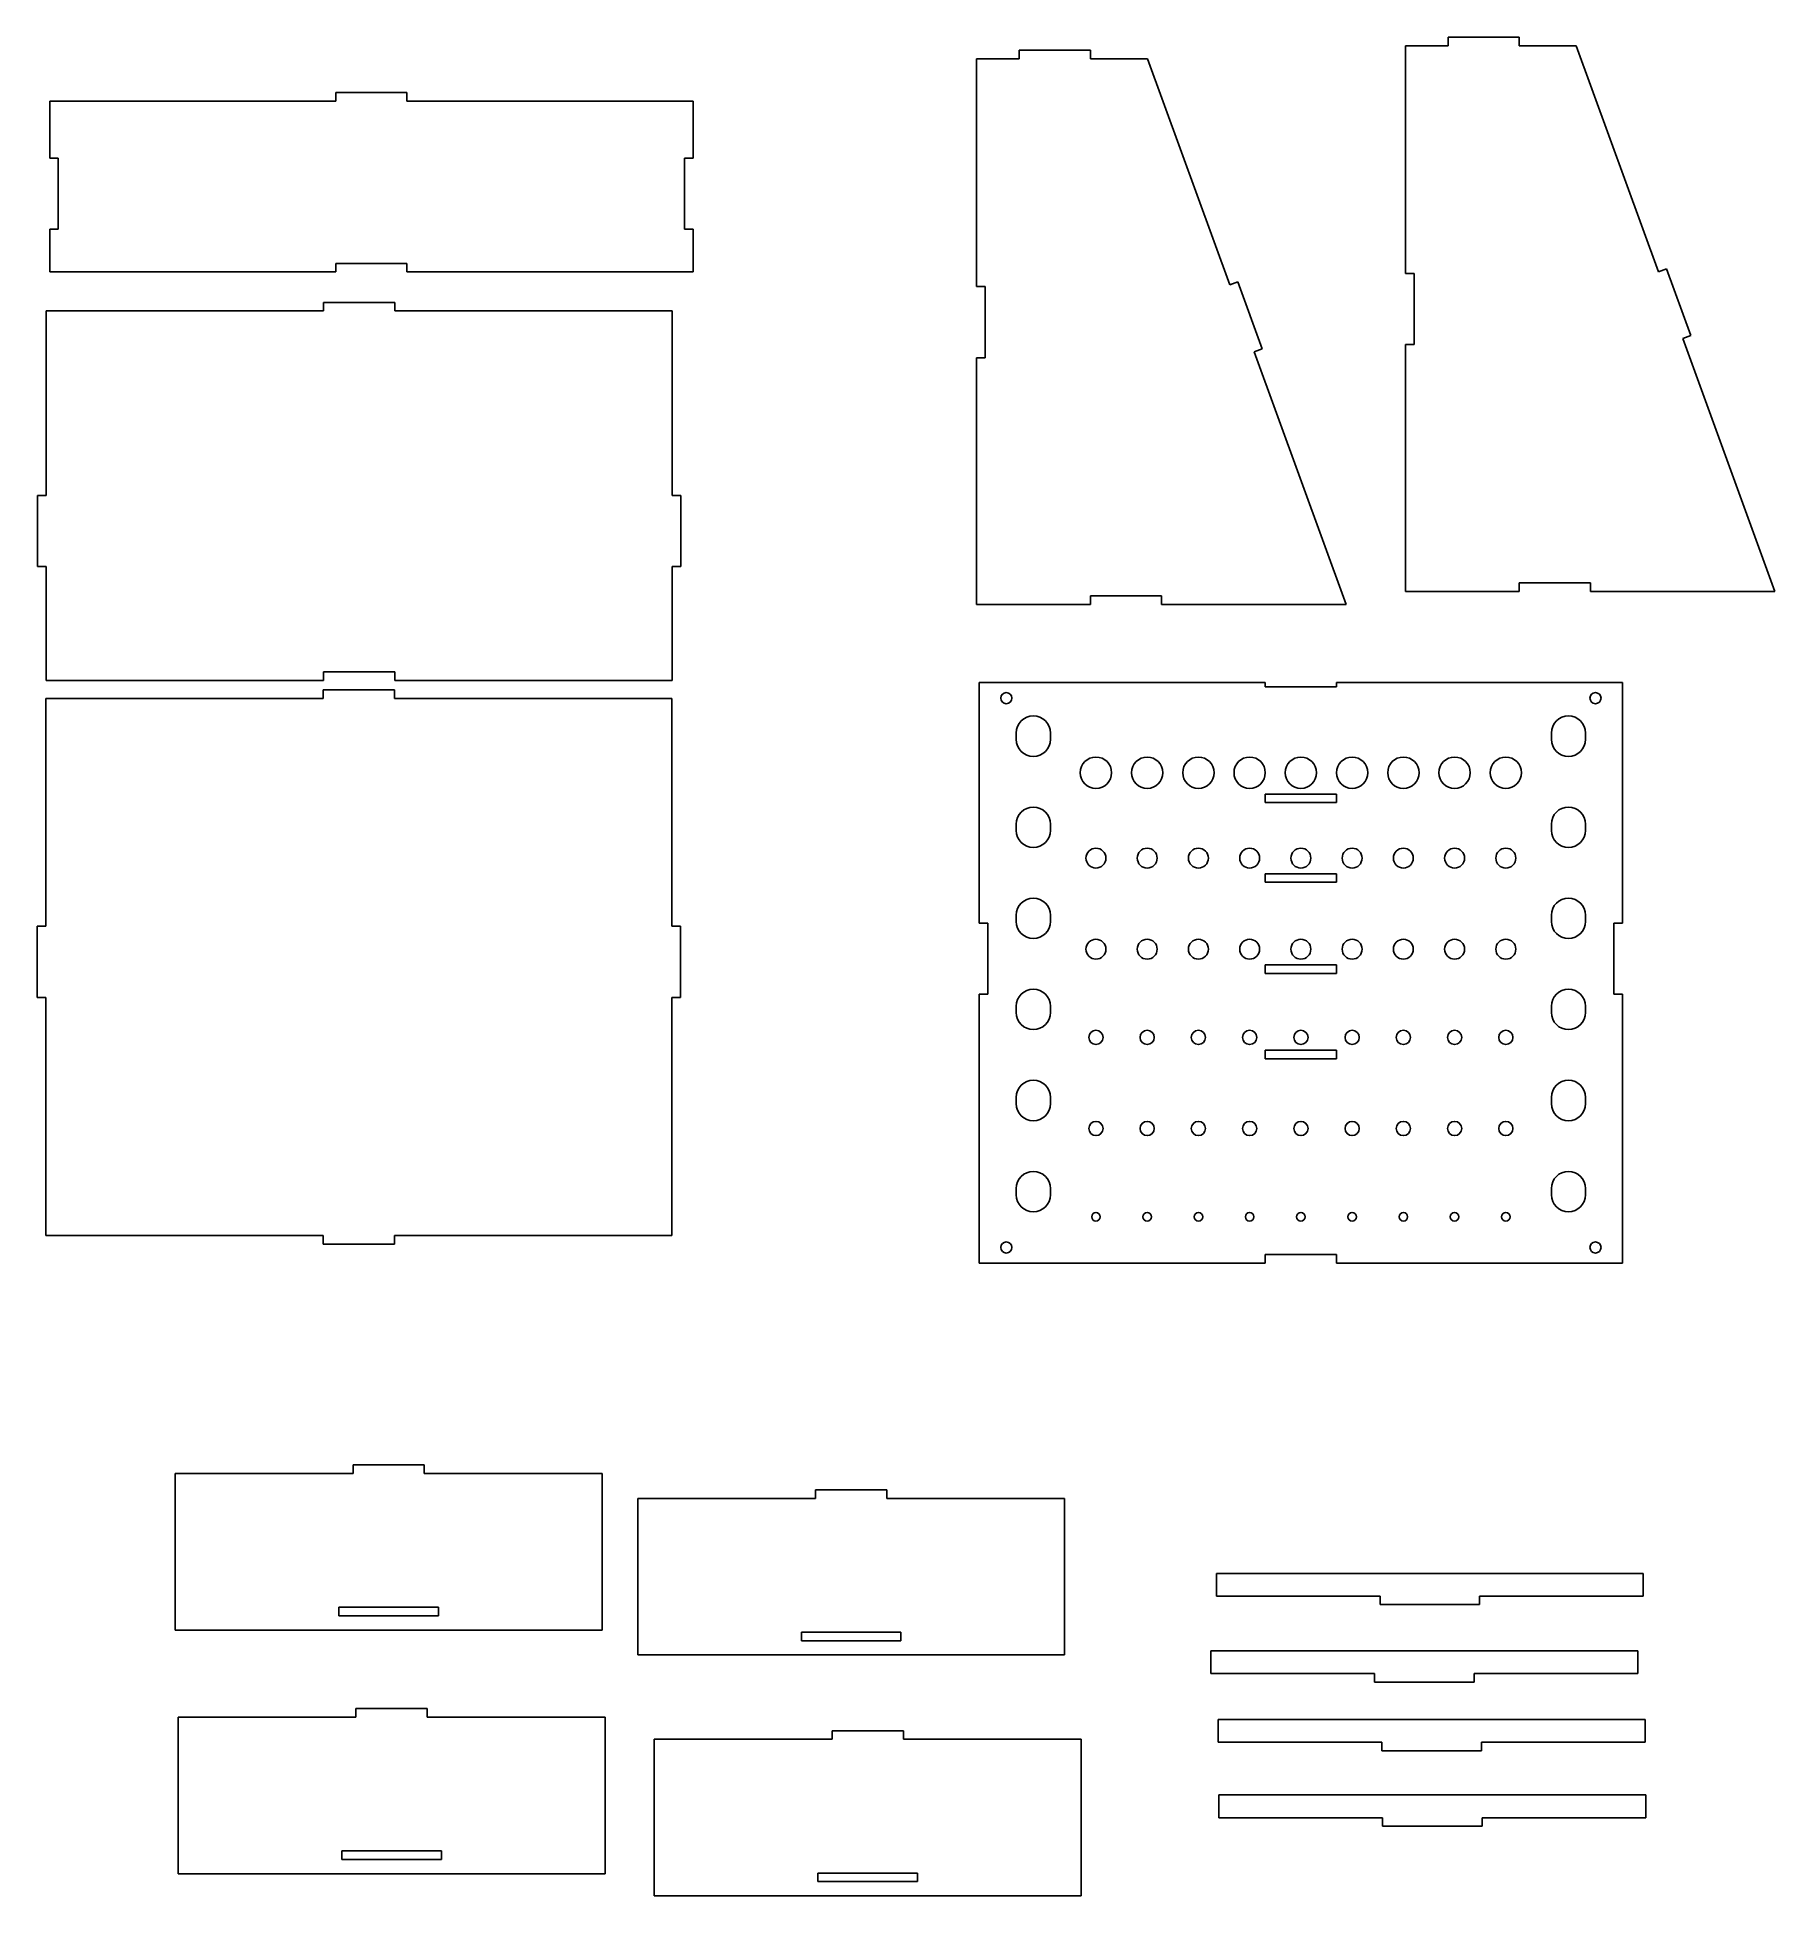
# Model space of a CAD drawing. Header units: millimetres. Extents: x -317 to 205, y 5 to 368.
# Drawn here: x -316.6 to -11.4, y 41.2 to 367.7 of the extents above; entities that cross this region are included whole.
import ezdxf

# ---------------------------------------------------------------- set-up
doc = ezdxf.new("R2010")
doc.units = ezdxf.units.MM

msp = doc.modelspace()

# ---------------------------------------------------------------- linework, layer by layer
at = {"color": 7, "linetype": 'Continuous', "lineweight": 25}
for p, q in [((-76.24, 326.15), (-76.24, 366.15)), ((-76.24, 366.15), (-68.74, 366.15)), ((-68.74, 366.15), (-68.74, 367.65)), ((-68.74, 367.65), (-56.24, 367.65)), ((-56.24, 367.65), (-56.24, 366.15)), ((-56.24, 366.15), (-46.24, 366.15)), ((-46.24, 366.15), (-31.79, 326.45)), ((-151.57, 323.84), (-151.57, 363.84)), ((-151.57, 363.84), (-144.07, 363.84)), ((-144.07, 363.84), (-144.07, 365.34)), ((-144.07, 365.34), (-131.57, 365.34)), ((-131.57, 365.34), (-131.57, 363.84)), ((-131.57, 363.84), (-121.57, 363.84)), ((-121.57, 363.84), (-107.12, 324.14)), ((-264.14, 356.42), (-314.39, 356.42)), ((-314.39, 356.42), (-314.39, 346.42)), ((-264.14, 357.92), (-264.14, 356.42)), ((-251.64, 357.92), (-264.14, 357.92)), ((-251.64, 356.42), (-251.64, 357.92)), ((-201.39, 356.42), (-251.64, 356.42)), ((-201.39, 346.42), (-201.39, 356.42)), ((-314.39, 346.42), (-312.89, 346.42)), ((-312.89, 346.42), (-312.89, 333.92)), ((-202.89, 346.42), (-201.39, 346.42)), ((-202.89, 333.92), (-202.89, 346.42)), ((-314.39, 333.92), (-314.39, 326.42)), ((-312.89, 333.92), (-314.39, 333.92)), ((-201.39, 333.92), (-202.89, 333.92)), ((-201.39, 326.42), (-201.39, 333.92)), ((-264.14, 327.92), (-251.64, 327.92)), ((-264.14, 326.42), (-264.14, 327.92)), ((-251.64, 327.92), (-251.64, 326.42)), ((-31.79, 326.45), (-30.38, 326.96)), ((-30.38, 326.96), (-26.11, 315.22)), ((-314.39, 326.42), (-264.14, 326.42)), ((-251.64, 326.42), (-201.39, 326.42)), ((-150.07, 323.84), (-151.57, 323.84)), ((-150.07, 311.34), (-150.07, 323.84)), ((-107.12, 324.14), (-105.71, 324.65)), ((-105.71, 324.65), (-101.43, 312.9)), ((-74.74, 326.15), (-76.24, 326.15)), ((-74.74, 313.65), (-74.74, 326.15)), ((-266.29, 321.05), (-266.29, 319.55)), ((-253.79, 321.05), (-266.29, 321.05)), ((-253.79, 319.55), (-253.79, 321.05)), ((-266.29, 319.55), (-315.04, 319.55)), ((-315.04, 319.55), (-315.04, 287.16)), ((-205.04, 319.55), (-253.79, 319.55)), ((-205.04, 287.16), (-205.04, 319.55)), ((-76.24, 313.65), (-74.74, 313.65)), ((-76.24, 270.3), (-76.24, 313.65)), ((-26.11, 315.22), (-27.52, 314.7)), ((-27.52, 314.7), (-11.36, 270.3)), ((-151.57, 311.34), (-150.07, 311.34)), ((-151.57, 267.99), (-151.57, 311.34)), ((-101.43, 312.9), (-102.84, 312.39)), ((-102.84, 312.39), (-86.68, 267.99)), ((-316.54, 287.16), (-316.54, 274.66)), ((-315.04, 287.16), (-316.54, 287.16)), ((-203.54, 287.16), (-205.04, 287.16)), ((-203.54, 274.66), (-203.54, 287.16)), ((-316.54, 274.66), (-315.04, 274.66)), ((-315.04, 274.66), (-315.04, 254.66)), ((-205.04, 274.66), (-203.54, 274.66)), ((-205.04, 254.66), (-205.04, 274.66)), ((-43.74, 271.8), (-56.24, 271.8)), ((-56.24, 271.8), (-56.24, 270.3)), ((-43.74, 270.3), (-43.74, 271.8)), ((-131.57, 267.99), (-151.57, 267.99)), ((-119.07, 269.49), (-131.57, 269.49)), ((-131.57, 269.49), (-131.57, 267.99)), ((-119.07, 267.99), (-119.07, 269.49)), ((-86.68, 267.99), (-119.07, 267.99)), ((-56.24, 270.3), (-76.24, 270.3)), ((-11.36, 270.3), (-43.74, 270.3)), ((-266.29, 256.16), (-253.79, 256.16)), ((-266.29, 254.66), (-266.29, 256.16)), ((-253.79, 256.16), (-253.79, 254.66)), ((-266.35, 251.48), (-315.1, 251.48)), ((-315.1, 251.48), (-315.1, 211.48)), ((-315.04, 254.66), (-266.29, 254.66)), ((-266.35, 252.98), (-266.35, 251.48)), ((-253.85, 252.98), (-266.35, 252.98)), ((-253.85, 251.48), (-253.85, 252.98)), ((-205.1, 251.48), (-253.85, 251.48)), ((-253.79, 254.66), (-205.04, 254.66)), ((-205.1, 211.48), (-205.1, 251.48)), ((-151.11, 254.29), (-151.11, 212.04)), ((-151.11, 254.29), (-100.86, 254.29)), ((-100.86, 254.29), (-100.86, 253.54)), ((-100.86, 253.54), (-88.36, 253.54)), ((-88.36, 254.29), (-88.36, 253.54)), ((-88.36, 254.29), (-38.11, 254.29)), ((-38.11, 212.04), (-38.11, 254.29)), ((-144.61, 245.41), (-144.61, 244.31)), ((-138.61, 244.31), (-138.61, 245.41)), ((-50.61, 245.41), (-50.61, 244.31)), ((-44.61, 244.31), (-44.61, 245.41)), ((-100.86, 234.69), (-100.86, 233.19)), ((-100.86, 234.69), (-88.36, 234.69)), ((-100.86, 233.19), (-88.36, 233.19)), ((-88.36, 234.69), (-88.36, 233.19)), ((-144.61, 229.41), (-144.61, 228.31)), ((-138.61, 228.31), (-138.61, 229.41)), ((-50.61, 229.41), (-50.61, 228.31)), ((-44.61, 228.31), (-44.61, 229.41)), ((-100.86, 220.69), (-88.36, 220.69)), ((-100.86, 220.69), (-100.86, 219.19)), ((-100.86, 219.19), (-88.36, 219.19)), ((-88.36, 220.69), (-88.36, 219.19)), ((-144.61, 213.41), (-144.61, 212.31)), ((-138.61, 212.31), (-138.61, 213.41)), ((-50.61, 213.41), (-50.61, 212.31)), ((-44.61, 212.31), (-44.61, 213.41)), ((-316.6, 211.48), (-316.6, 198.98)), ((-315.1, 211.48), (-316.6, 211.48)), ((-203.6, 211.48), (-205.1, 211.48)), ((-203.6, 198.98), (-203.6, 211.48)), ((-151.11, 212.04), (-149.61, 212.04)), ((-149.61, 212.04), (-149.61, 199.54)), ((-38.11, 212.04), (-39.61, 212.04)), ((-39.61, 212.04), (-39.61, 199.54)), ((-100.86, 204.69), (-100.86, 203.19)), ((-100.86, 204.69), (-88.36, 204.69)), ((-100.86, 203.19), (-88.36, 203.19)), ((-88.36, 204.69), (-88.36, 203.19)), ((-151.11, 199.54), (-151.11, 152.29)), ((-151.11, 199.54), (-149.61, 199.54)), ((-38.11, 199.54), (-39.61, 199.54)), ((-38.11, 152.29), (-38.11, 199.54)), ((-316.6, 198.98), (-315.1, 198.98)), ((-315.1, 198.98), (-315.1, 157.13)), ((-205.1, 198.98), (-203.6, 198.98)), ((-205.1, 157.13), (-205.1, 198.98)), ((-144.61, 197.41), (-144.61, 196.31)), ((-138.61, 196.31), (-138.61, 197.41)), ((-50.61, 197.41), (-50.61, 196.31)), ((-44.61, 196.31), (-44.61, 197.41)), ((-100.86, 189.69), (-88.36, 189.69)), ((-100.86, 189.69), (-100.86, 188.19)), ((-88.36, 189.69), (-88.36, 188.19)), ((-100.86, 188.19), (-88.36, 188.19)), ((-144.61, 181.41), (-144.61, 180.31)), ((-138.61, 180.31), (-138.61, 181.41)), ((-50.61, 181.41), (-50.61, 180.31)), ((-44.61, 180.31), (-44.61, 181.41)), ((-144.61, 165.41), (-144.61, 164.31)), ((-138.61, 164.31), (-138.61, 165.41)), ((-50.61, 165.41), (-50.61, 164.31)), ((-44.61, 164.31), (-44.61, 165.41)), ((-315.1, 157.13), (-266.35, 157.13)), ((-266.35, 157.13), (-266.35, 155.63)), ((-253.85, 157.13), (-205.1, 157.13)), ((-253.85, 155.63), (-253.85, 157.13)), ((-266.35, 155.63), (-253.85, 155.63)), ((-100.86, 153.79), (-88.36, 153.79)), ((-100.86, 152.29), (-100.86, 153.79)), ((-88.36, 152.29), (-88.36, 153.79)), ((-151.11, 152.29), (-100.86, 152.29)), ((-88.36, 152.29), (-38.11, 152.29)), ((-261.09, 115.34), (-292.34, 115.34)), ((-292.34, 115.34), (-292.34, 87.84)), ((-261.09, 116.84), (-261.09, 115.34)), ((-248.59, 116.84), (-261.09, 116.84)), ((-248.59, 115.34), (-248.59, 116.84)), ((-217.34, 115.34), (-248.59, 115.34)), ((-217.34, 87.84), (-217.34, 115.34)), ((-179.86, 112.47), (-179.86, 110.97)), ((-167.36, 112.47), (-179.86, 112.47)), ((-167.36, 110.97), (-167.36, 112.47)), ((-179.86, 110.97), (-211.11, 110.97)), ((-211.11, 110.97), (-211.11, 83.47)), ((-136.11, 110.97), (-167.36, 110.97)), ((-136.11, 83.47), (-136.11, 110.97)), ((-34.46, 97.8), (-109.46, 97.8)), ((-109.46, 97.8), (-109.46, 93.8)), ((-34.46, 93.8), (-34.46, 97.8)), ((-246.09, 91.84), (-263.59, 91.84)), ((-263.59, 91.84), (-263.59, 90.34)), ((-246.09, 90.34), (-246.09, 91.84)), ((-109.46, 93.8), (-80.71, 93.8)), ((-80.71, 93.8), (-80.71, 92.3)), ((-80.71, 92.3), (-63.21, 92.3)), ((-63.21, 93.8), (-34.46, 93.8)), ((-63.21, 92.3), (-63.21, 93.8)), ((-263.59, 90.34), (-246.09, 90.34)), ((-292.34, 87.84), (-217.34, 87.84)), ((-164.86, 87.47), (-182.36, 87.47)), ((-182.36, 87.47), (-182.36, 85.97)), ((-182.36, 85.97), (-164.86, 85.97)), ((-164.86, 85.97), (-164.86, 87.47)), ((-211.11, 83.47), (-136.11, 83.47)), ((-35.43, 84.18), (-110.43, 84.18)), ((-110.43, 84.18), (-110.43, 80.18)), ((-35.43, 80.18), (-35.43, 84.18)), ((-110.43, 80.18), (-81.68, 80.18)), ((-81.68, 80.18), (-81.68, 78.68)), ((-81.68, 78.68), (-64.18, 78.68)), ((-64.18, 80.18), (-35.43, 80.18)), ((-64.18, 78.68), (-64.18, 80.18)), ((-260.6, 72.54), (-291.85, 72.54)), ((-291.85, 72.54), (-291.85, 45.04)), ((-260.6, 74.04), (-260.6, 72.54)), ((-248.1, 74.04), (-260.6, 74.04)), ((-248.1, 72.54), (-248.1, 74.04)), ((-216.85, 72.54), (-248.1, 72.54)), ((-216.85, 45.04), (-216.85, 72.54)), ((-34.13, 72.14), (-109.13, 72.14)), ((-109.13, 72.14), (-109.13, 68.14)), ((-34.13, 68.14), (-34.13, 72.14)), ((-176.94, 68.65), (-208.19, 68.65)), ((-208.19, 68.65), (-208.19, 41.15)), ((-176.94, 70.15), (-176.94, 68.65)), ((-164.44, 70.15), (-176.94, 70.15)), ((-164.44, 68.65), (-164.44, 70.15)), ((-133.19, 68.65), (-164.44, 68.65)), ((-133.19, 41.15), (-133.19, 68.65)), ((-109.13, 68.14), (-80.38, 68.14)), ((-80.38, 68.14), (-80.38, 66.64)), ((-80.38, 66.64), (-62.88, 66.64)), ((-62.88, 68.14), (-34.13, 68.14)), ((-62.88, 66.64), (-62.88, 68.14)), ((-34.03, 58.87), (-109.03, 58.87)), ((-109.03, 58.87), (-109.03, 54.87)), ((-34.03, 54.87), (-34.03, 58.87)), ((-109.03, 54.87), (-80.28, 54.87)), ((-80.28, 54.87), (-80.28, 53.37)), ((-80.28, 53.37), (-62.78, 53.37)), ((-62.78, 54.87), (-34.03, 54.87)), ((-62.78, 53.37), (-62.78, 54.87)), ((-245.6, 49.04), (-263.1, 49.04)), ((-263.1, 49.04), (-263.1, 47.54)), ((-245.6, 47.54), (-245.6, 49.04)), ((-263.1, 47.54), (-245.6, 47.54)), ((-291.85, 45.04), (-216.85, 45.04)), ((-161.94, 45.15), (-179.44, 45.15)), ((-179.44, 45.15), (-179.44, 43.65)), ((-179.44, 43.65), (-161.94, 43.65)), ((-161.94, 43.65), (-161.94, 45.15)), ((-208.19, 41.15), (-133.19, 41.15))]:
    msp.add_line(p, q, dxfattribs=at)
for centre, radius in [((-146.36, 251.54), 0.975), ((-42.86, 251.54), 0.975), ((-130.61, 238.44), 2.75), ((-121.61, 238.44), 2.75), ((-112.61, 238.44), 2.75), ((-103.61, 238.44), 2.75), ((-94.61, 238.44), 2.75), ((-85.61, 238.44), 2.75), ((-76.61, 238.44), 2.75), ((-67.61, 238.44), 2.75), ((-58.61, 238.44), 2.75), ((-130.61, 223.44), 1.75), ((-121.61, 223.44), 1.75), ((-112.61, 223.44), 1.75), ((-103.61, 223.44), 1.75), ((-94.61, 223.44), 1.75), ((-85.61, 223.44), 1.75), ((-76.61, 223.44), 1.75), ((-67.61, 223.44), 1.75), ((-58.61, 223.44), 1.75), ((-130.61, 207.44), 1.75), ((-121.61, 207.44), 1.75), ((-112.61, 207.44), 1.75), ((-103.61, 207.44), 1.75), ((-94.61, 207.44), 1.75), ((-85.61, 207.44), 1.75), ((-76.61, 207.44), 1.75), ((-67.61, 207.44), 1.75), ((-58.61, 207.44), 1.75), ((-130.61, 191.94), 1.25), ((-121.61, 191.94), 1.25), ((-112.61, 191.94), 1.25), ((-103.61, 191.94), 1.25), ((-94.61, 191.94), 1.25), ((-85.61, 191.94), 1.25), ((-76.61, 191.94), 1.25), ((-67.61, 191.94), 1.25), ((-58.61, 191.94), 1.25), ((-130.61, 175.94), 1.25), ((-121.61, 175.94), 1.25), ((-112.61, 175.94), 1.25), ((-103.61, 175.94), 1.25), ((-94.61, 175.94), 1.25), ((-85.61, 175.94), 1.25), ((-76.61, 175.94), 1.25), ((-67.61, 175.94), 1.25), ((-58.61, 175.94), 1.25), ((-130.61, 160.44), 0.75), ((-121.61, 160.44), 0.75), ((-112.61, 160.44), 0.75), ((-103.61, 160.44), 0.75), ((-94.61, 160.44), 0.75), ((-85.61, 160.44), 0.75), ((-76.61, 160.44), 0.75), ((-67.61, 160.44), 0.75), ((-58.61, 160.44), 0.75), ((-146.36, 155.04), 0.975), ((-42.86, 155.04), 0.975)]:
    msp.add_circle(centre, radius, dxfattribs=at)
for centre, start, end in [((-141.61, 245.41), 0, 180), ((-47.61, 245.41), 0, 180), ((-141.61, 244.31), 180, 0), ((-47.61, 244.31), 180, 0), ((-141.61, 229.41), 0, 180), ((-47.61, 229.41), 0, 180), ((-141.61, 228.31), 180, 0), ((-47.61, 228.31), 180, 0), ((-141.61, 213.41), 0, 180), ((-47.61, 213.41), 0, 180), ((-141.61, 212.31), 180, 0), ((-47.61, 212.31), 180, 0), ((-141.61, 197.41), 0, 180), ((-47.61, 197.41), 0, 180), ((-141.61, 196.31), 180, 0), ((-47.61, 196.31), 180, 0), ((-141.61, 181.41), 0, 180), ((-47.61, 181.41), 0, 180), ((-141.61, 180.31), 180, 0), ((-47.61, 180.31), 180, 0), ((-141.61, 165.41), 0, 180), ((-47.61, 165.41), 0, 180), ((-141.61, 164.31), 180, 0), ((-47.61, 164.31), 180, 0)]:
    msp.add_arc(centre, 3, start, end, dxfattribs=at)

doc.saveas('drawing.dxf')
